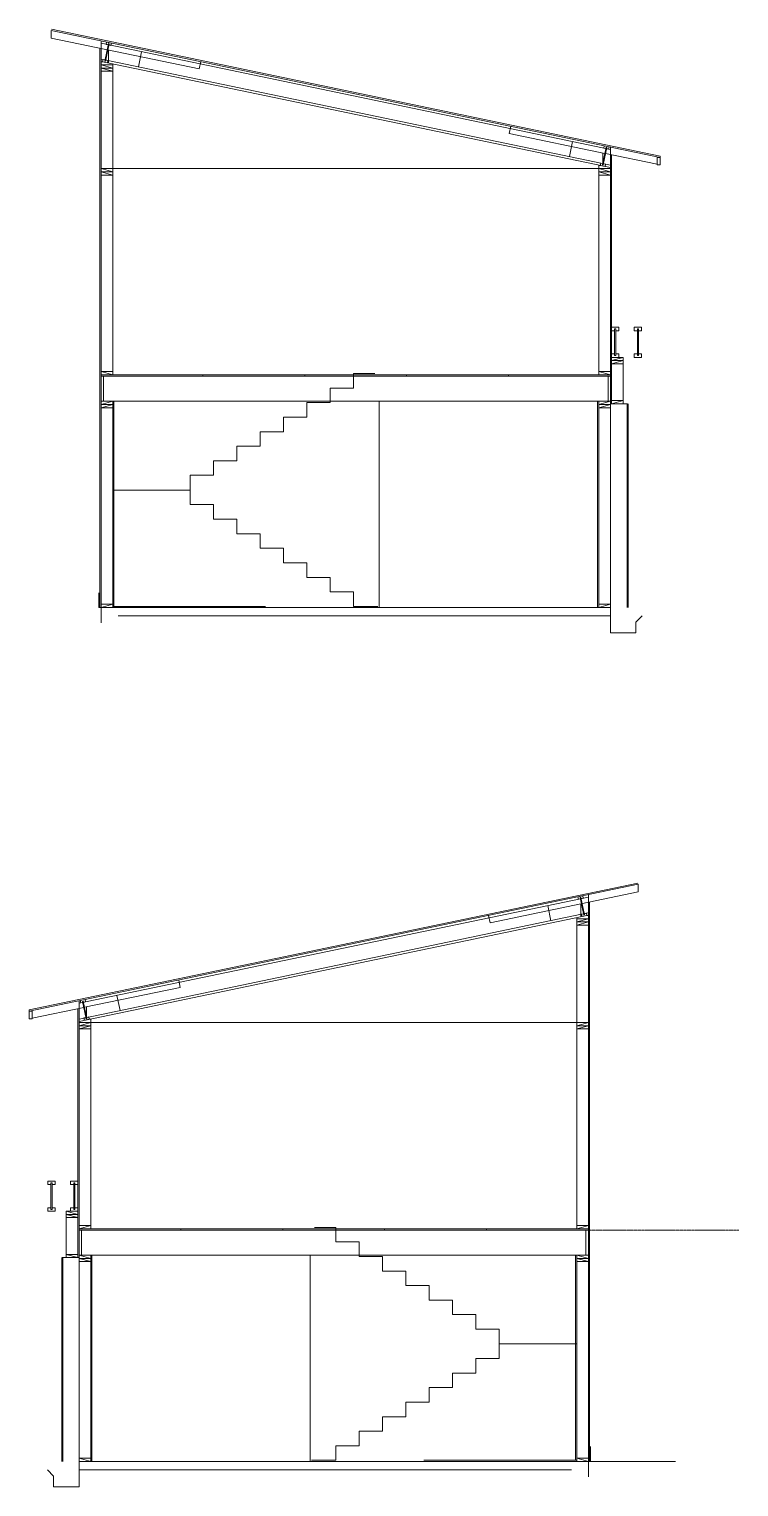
# Model space of a CAD drawing. Header units: inches. Extents: x -3905 to 10892, y 1064 to 9590.
# Drawn here: x -1587 to -1253, y 3067 to 3753 of the extents above; entities that cross this region are included whole.
import ezdxf

# ---------------------------------------------------------------- set-up
doc = ezdxf.new("R2010")
doc.units = ezdxf.units.IN
doc.header["$MEASUREMENT"] = 0
doc.linetypes.add('MYPHANTOM', pattern=[1.6875, 1.25, -0.0625, 0.125, -0.0625, 0.125, -0.0625])
doc.layers.add('ELEVATIONS', color=40, linetype='Continuous', lineweight=0)

# ---------------------------------------------------------------- blocks, each defined once
blk = doc.blocks.new('*U461')
at = {"color": 0, "lineweight": 0}
blk.add_line((0, 0), (5.5, 1.5), dxfattribs=at)
blk.add_lwpolyline([(0, 0), (5.5, 0), (5.5, 1.5), (0, 1.5)], close=True, dxfattribs=at)
blk = doc.blocks.new('*U24')
at = {"color": 0}
for p, q in [((0.96875, 0.5625), (0.96875, 8.9375)), ((1.34375, 8.9375), (0.96875, 8.9375)), ((1.34375, 0.5625), (1.34375, 8.9375)), ((1.34375, 0.5625), (0.96875, 0.5625))]:
    blk.add_line(p, q, dxfattribs=at)
for points in [[(1.34375, 8.375), (2.3125, 8.375), (2.3125, 9.5), (0, 9.5), (0, 8.375), (0.96875, 8.375)], [(1.34375, 1.125), (2.3125, 1.125), (2.3125, 0), (0, 0), (0, 1.125), (0.96875, 1.125)]]:
    blk.add_lwpolyline(points, dxfattribs=at)
blk = doc.blocks.new('BCI 9-12')
at = {"color": 0}
for p, q in [((0.96875, 0.5625), (0.96875, 8.9375)), ((1.34375, 8.9375), (0.96875, 8.9375)), ((1.34375, 0.5625), (1.34375, 8.9375)), ((1.34375, 0.5625), (0.96875, 0.5625))]:
    blk.add_line(p, q, dxfattribs=at)
for points in [[(1.34375, 8.375), (2.3125, 8.375), (2.3125, 9.5), (0, 9.5), (0, 8.375), (0.96875, 8.375)], [(1.34375, 1.125), (2.3125, 1.125), (2.3125, 0), (0, 0), (0, 1.125), (0.96875, 1.125)]]:
    blk.add_lwpolyline(points, dxfattribs=at)
blk = doc.blocks.new('*U23')
at = {"color": 0}
for p, q in [((0.96875, 0.5625), (0.96875, 8.9375)), ((1.34375, 8.9375), (0.96875, 8.9375)), ((1.34375, 0.5625), (1.34375, 8.9375)), ((1.34375, 0.5625), (0.96875, 0.5625))]:
    blk.add_line(p, q, dxfattribs=at)
for points in [[(1.34375, 8.375), (2.3125, 8.375), (2.3125, 9.5), (0, 9.5), (0, 8.375), (0.96875, 8.375)], [(1.34375, 1.125), (2.3125, 1.125), (2.3125, 0), (0, 0), (0, 1.125), (0.96875, 1.125)]]:
    blk.add_lwpolyline(points, dxfattribs=at)

msp = doc.modelspace()

# ---------------------------------------------------------------- linework, layer by layer
at = {"layer": 'ELEVATIONS', "linetype": 'Continuous', "lineweight": 0}
for p, q in [((-1289.94924, 3692.96241), (-1576.9403, 3752.75221)), ((-1576.9403, 3752.75221), (-1576.9403, 3749.17707)), ((-1289.94924, 3693.60083), (-1576.81283, 3753.36408)), ((-1507.16755, 3734.64108), (-1576.9403, 3749.17707)), ((-1553.94477, 3488.61696), (-1553.94477, 3744.38633)), ((-1553.44477, 3738.15334), (-1553.44477, 3747.85731)), ((-1313.44477, 3696.70816), (-1553.44477, 3746.70816)), ((-1549.94477, 3737.42417), (-1549.94477, 3743.553)), ((-1535.82313, 3735.63132), (-1534.34446, 3742.72892)), ((-1313.44477, 3688.15334), (-1553.44477, 3738.15334)), ((-1553.44477, 3736.5075), (-1553.44477, 3738.0075)), ((-1553.44477, 3738.0075), (-1552.74477, 3738.0075)), ((-1553.44477, 3687.65334), (-1553.44477, 3736.5075)), ((-1313.44477, 3689.30249), (-1553.21533, 3739.25469)), ((-1547.94477, 3736.5075), (-1547.94477, 3737.0075)), ((-1547.94477, 3687.65334), (-1547.94477, 3736.5075)), ((-1506.45371, 3738.06751), (-1507.16755, 3734.64108)), ((-1360.43583, 3707.64712), (-1361.14967, 3704.22068)), ((-1316.07266, 3694.82964), (-1361.14967, 3704.22068)), ((-1331.29587, 3700.42714), (-1332.77454, 3693.32953)), ((-1316.94477, 3690.6435), (-1316.94477, 3695.01133)), ((-1291.44924, 3689.69976), (-1315.70554, 3694.75316)), ((-1313.44477, 3688.15334), (-1313.44477, 3697.85731)), ((-1318.94477, 3687.65334), (-1318.94477, 3689.15334)), ((-1318.94477, 3689.15334), (-1318.24477, 3689.15334)), ((-1315.75143, 3689.78305), (-1316.69982, 3689.98063)), ((-1313.44477, 3687.65334), (-1313.44477, 3689.15334)), ((-1312.94477, 3578.02834), (-1312.94477, 3694.178)), ((-1291.44924, 3692.96241), (-1291.44924, 3693.27491)), ((-1291.44924, 3692.96241), (-1291.44924, 3689.46241)), ((-1289.94924, 3692.96241), (-1291.44924, 3692.96241)), ((-1291.44924, 3689.46241), (-1289.94924, 3689.46241)), ((-1289.94924, 3692.96241), (-1289.94924, 3693.60083)), ((-1289.94924, 3692.96241), (-1289.94924, 3689.46241)), ((-1553.44477, 3590.52834), (-1553.44477, 3684.65334)), ((-1547.94477, 3687.65334), (-1313.44477, 3687.65334)), ((-1547.94477, 3590.52834), (-1547.94477, 3684.65334)), ((-1318.94477, 3590.52834), (-1318.94477, 3687.65334)), ((-1313.44477, 3590.52834), (-1313.44477, 3687.65334)), ((-1307.44477, 3598.7348), (-1312.94477, 3598.7348)), ((-1307.44477, 3578.40334), (-1307.44477, 3598.7348)), ((-1552.31977, 3589.90334), (-1313.44477, 3589.90334)), ((-1434.44477, 3591.1299), (-1434.44477, 3584.27834)), ((-1553.44477, 3578.02834), (-1313.44477, 3578.02834)), ((-1553.44477, 3480.90334), (-1553.44477, 3578.02834)), ((-1547.94477, 3480.90334), (-1547.94477, 3578.02834)), ((-1547.44477, 3481.40334), (-1547.44477, 3578.02834)), ((-1434.44477, 3584.27834), (-1445.44477, 3584.27834)), ((-1445.44477, 3584.27834), (-1445.44477, 3577.42678)), ((-1422.44477, 3578.02834), (-1422.44477, 3480.90334)), ((-1445.44477, 3577.42678), (-1456.44477, 3577.42678)), ((-1456.44477, 3577.42678), (-1456.44477, 3570.57521)), ((-1313.44477, 3576.90334), (-1305.44477, 3576.90334)), ((-1456.44477, 3570.57521), (-1467.44477, 3570.57521)), ((-1467.44477, 3570.57521), (-1467.44477, 3563.72365)), ((-1467.44477, 3563.72365), (-1478.44477, 3563.72365)), ((-1478.44477, 3563.72365), (-1478.44477, 3556.87209)), ((-1478.44477, 3556.87209), (-1489.44477, 3556.87209)), ((-1489.44477, 3556.87209), (-1489.44477, 3550.02053)), ((-1489.44477, 3550.02053), (-1500.44477, 3550.02053)), ((-1500.44477, 3550.02053), (-1500.44477, 3543.16896)), ((-1500.44477, 3543.16896), (-1511.44477, 3543.16896)), ((-1511.44477, 3543.16896), (-1511.44477, 3536.3174)), ((-1547.94477, 3536.21584), (-1511.44477, 3536.21584)), ((-1511.44477, 3536.21584), (-1511.44477, 3529.36428)), ((-1511.44477, 3529.36428), (-1500.44477, 3529.36428)), ((-1500.44477, 3529.36428), (-1500.44477, 3522.51271)), ((-1500.44477, 3522.51271), (-1489.44477, 3522.51271)), ((-1489.44477, 3522.51271), (-1489.44477, 3515.66115)), ((-1489.44477, 3515.66115), (-1478.44477, 3515.66115)), ((-1478.44477, 3515.66115), (-1478.44477, 3508.80959)), ((-1478.44477, 3508.80959), (-1467.44477, 3508.80959)), ((-1467.44477, 3508.80959), (-1467.44477, 3501.95803)), ((-1467.44477, 3501.95803), (-1456.44477, 3501.95803)), ((-1456.44477, 3501.95803), (-1456.44477, 3495.10646)), ((-1553.94477, 3480.90334), (-1553.94477, 3488.61696)), ((-1553.94477, 3488.61696), (-1553.94477, 3480.90334)), ((-1456.44477, 3495.10646), (-1445.44477, 3495.10646)), ((-1445.44477, 3495.10646), (-1445.44477, 3488.2549)), ((-1554.44477, 3480.90334), (-1554.44477, 3487.88732)), ((-1445.44477, 3488.2549), (-1434.44477, 3488.2549)), ((-1434.44477, 3488.2549), (-1434.44477, 3481.40334)), ((-1553.94477, 3480.90334), (-1554.44477, 3480.90334)), ((-1553.44477, 3480.90334), (-1553.94477, 3480.90334)), ((-1553.44477, 3480.90334), (-1553.44477, 3473.6758)), ((-1547.94477, 3480.90334), (-1547.94477, 3481.40334)), ((-1547.94477, 3481.40334), (-1511.94477, 3481.40334)), ((-1475.94477, 3481.40334), (-1511.94477, 3481.40334)), ((-1434.44477, 3481.40334), (-1422.96681, 3481.40334)), ((-1587.33052, 3291.33454), (-1300.46693, 3351.09779)), ((-1587.33052, 3290.69612), (-1300.33946, 3350.48593)), ((-1563.83499, 3294.44187), (-1323.83499, 3344.44187)), ((-1370.11221, 3332.37479), (-1300.33946, 3346.91078)), ((-1323.83499, 3335.88705), (-1323.83499, 3345.59103)), ((-1300.33946, 3350.48593), (-1300.33946, 3346.91078)), ((-1341.45664, 3333.36503), (-1342.93531, 3340.46264)), ((-1327.33499, 3335.15789), (-1327.33499, 3341.28671)), ((-1323.33499, 3086.35067), (-1323.33499, 3342.12004)), ((-1563.83499, 3287.03621), (-1324.06444, 3336.98841)), ((-1563.83499, 3285.88705), (-1323.83499, 3335.88705)), ((-1370.82605, 3335.80122), (-1370.11221, 3332.37479)), ((-1329.33499, 3334.24122), (-1329.33499, 3334.74122)), ((-1329.33499, 3285.38705), (-1329.33499, 3334.24122)), ((-1323.83499, 3335.74122), (-1324.53499, 3335.74122)), ((-1323.83499, 3334.24122), (-1323.83499, 3335.74122)), ((-1323.83499, 3285.38705), (-1323.83499, 3334.24122)), ((-1516.84393, 3305.38083), (-1516.13009, 3301.9544)), ((-1561.2071, 3292.56335), (-1516.13009, 3301.9544)), ((-1545.98389, 3298.16085), (-1544.50523, 3291.06324)), ((-1587.33052, 3290.69612), (-1587.33052, 3291.33454)), ((-1587.33052, 3290.69612), (-1587.33052, 3287.19612)), ((-1587.33052, 3290.69612), (-1585.83052, 3290.69612)), ((-1585.83052, 3287.43348), (-1561.57422, 3292.48687)), ((-1585.83052, 3290.69612), (-1585.83052, 3291.00862)), ((-1585.83052, 3290.69612), (-1585.83052, 3287.19612)), ((-1564.33499, 3175.76205), (-1564.33499, 3291.91171)), ((-1563.83499, 3285.88705), (-1563.83499, 3295.59103)), ((-1560.33499, 3288.37721), (-1560.33499, 3292.74504)), ((-1585.83052, 3287.19612), (-1587.33052, 3287.19612)), ((-1563.83499, 3285.38705), (-1563.83499, 3286.88705)), ((-1563.83499, 3188.26205), (-1563.83499, 3285.38705)), ((-1329.33499, 3285.38705), (-1563.83499, 3285.38705)), ((-1561.52833, 3287.51676), (-1560.57994, 3287.71434)), ((-1558.33499, 3286.88705), (-1559.03499, 3286.88705)), ((-1558.33499, 3285.38705), (-1558.33499, 3286.88705)), ((-1558.33499, 3188.26205), (-1558.33499, 3285.38705)), ((-1329.33499, 3188.26205), (-1329.33499, 3282.38705)), ((-1323.83499, 3188.26205), (-1323.83499, 3282.38705)), ((-1569.83499, 3176.13705), (-1569.83499, 3196.46852)), ((-1569.83499, 3196.46852), (-1564.33499, 3196.46852)), ((-1324.95999, 3187.63705), (-1563.83499, 3187.63705)), ((-1442.83499, 3188.86361), (-1442.83499, 3182.01205)), ((-1442.83499, 3182.01205), (-1431.83499, 3182.01205)), ((-1431.83499, 3182.01205), (-1431.83499, 3175.16049)), ((-1563.83499, 3174.63705), (-1571.83499, 3174.63705)), ((-1323.83499, 3175.76205), (-1563.83499, 3175.76205)), ((-1454.83499, 3175.76205), (-1454.83499, 3078.63705)), ((-1431.83499, 3175.16049), (-1420.83499, 3175.16049)), ((-1420.83499, 3175.16049), (-1420.83499, 3168.30893)), ((-1329.83499, 3079.13705), (-1329.83499, 3175.76205)), ((-1329.33499, 3078.63705), (-1329.33499, 3175.76205)), ((-1323.83499, 3078.63705), (-1323.83499, 3175.76205)), ((-1420.83499, 3168.30893), (-1409.83499, 3168.30893)), ((-1409.83499, 3168.30893), (-1409.83499, 3161.45736)), ((-1409.83499, 3161.45736), (-1398.83499, 3161.45736)), ((-1398.83499, 3161.45736), (-1398.83499, 3154.6058)), ((-1398.83499, 3154.6058), (-1387.83499, 3154.6058)), ((-1387.83499, 3154.6058), (-1387.83499, 3147.75424)), ((-1387.83499, 3147.75424), (-1376.83499, 3147.75424)), ((-1376.83499, 3147.75424), (-1376.83499, 3140.90268)), ((-1376.83499, 3140.90268), (-1365.83499, 3140.90268)), ((-1365.83499, 3140.90268), (-1365.83499, 3134.05111)), ((-1365.83499, 3133.94955), (-1365.83499, 3127.09799)), ((-1329.33499, 3133.94955), (-1365.83499, 3133.94955)), ((-1365.83499, 3127.09799), (-1376.83499, 3127.09799)), ((-1376.83499, 3127.09799), (-1376.83499, 3120.24643)), ((-1376.83499, 3120.24643), (-1387.83499, 3120.24643)), ((-1387.83499, 3120.24643), (-1387.83499, 3113.39486)), ((-1387.83499, 3113.39486), (-1398.83499, 3113.39486)), ((-1398.83499, 3113.39486), (-1398.83499, 3106.5433)), ((-1398.83499, 3106.5433), (-1409.83499, 3106.5433)), ((-1409.83499, 3106.5433), (-1409.83499, 3099.69174)), ((-1409.83499, 3099.69174), (-1420.83499, 3099.69174)), ((-1420.83499, 3099.69174), (-1420.83499, 3092.84018)), ((-1420.83499, 3092.84018), (-1431.83499, 3092.84018)), ((-1431.83499, 3092.84018), (-1431.83499, 3085.98861)), ((-1431.83499, 3085.98861), (-1442.83499, 3085.98861)), ((-1442.83499, 3085.98861), (-1442.83499, 3079.13705)), ((-1323.33499, 3078.63705), (-1323.33499, 3086.35067)), ((-1323.33499, 3086.35067), (-1323.33499, 3078.63705)), ((-1322.83499, 3078.63705), (-1322.83499, 3085.62104)), ((-1442.83499, 3079.13705), (-1454.31296, 3079.13705)), ((-1401.33499, 3079.13705), (-1365.33499, 3079.13705)), ((-1329.33499, 3079.13705), (-1365.33499, 3079.13705)), ((-1329.33499, 3078.63705), (-1329.33499, 3079.13705)), ((-1323.83499, 3078.63705), (-1323.83499, 3071.40951)), ((-1323.83499, 3078.63705), (-1323.33499, 3078.63705)), ((-1323.33499, 3078.63705), (-1322.83499, 3078.63705))]:
    msp.add_line(p, q, dxfattribs=at)
at = {"layer": 'ELEVATIONS', "lineweight": 0}
for p, q in [((-1434.44477, 3591.1299), (-1424.4765, 3591.1299)), ((-1319.44477, 3480.90334), (-1319.44477, 3578.02834)), ((-1318.94477, 3480.90334), (-1318.94477, 3578.02834)), ((-1313.44477, 3578.02834), (-1313.44477, 3480.90334)), ((-1313.44477, 3480.90334), (-1313.44477, 3576.90334)), ((-1321.44477, 3480.90334), (-1319.94477, 3480.90334)), ((-1314.94477, 3480.90334), (-1319.94477, 3480.90334)), ((-1318.69477, 3480.94251), (-1319.19477, 3480.94251)), ((-1313.44477, 3480.90334), (-1314.94477, 3480.90334)), ((-1313.44477, 3480.90334), (-1313.44477, 3468.90334)), ((-1313.44477, 3480.90334), (-1313.44477, 3468.90334)), ((-1442.83499, 3188.86361), (-1452.80327, 3188.86361)), ((-1563.83499, 3175.76205), (-1563.83499, 3078.63705)), ((-1563.83499, 3078.63705), (-1563.83499, 3174.63705)), ((-1558.33499, 3078.63705), (-1558.33499, 3175.76205)), ((-1557.83499, 3078.63705), (-1557.83499, 3175.76205)), ((-1563.83499, 3078.63705), (-1563.83499, 3066.63705)), ((-1563.83499, 3078.63705), (-1563.83499, 3066.63705)), ((-1563.83499, 3078.63705), (-1562.33499, 3078.63705)), ((-1562.33499, 3078.63705), (-1557.33499, 3078.63705)), ((-1558.58499, 3078.67623), (-1558.08499, 3078.67623)), ((-1555.83499, 3078.63705), (-1557.33499, 3078.63705))]:
    msp.add_line(p, q, dxfattribs=at)
at = {"layer": 'ELEVATIONS', "lineweight": 40}
for p, q in [((-1305.44477, 3576.90334), (-1305.44477, 3480.90334)), ((-1571.83499, 3174.63705), (-1571.83499, 3078.63705))]:
    msp.add_line(p, q, dxfattribs=at)
at = {"layer": 'ELEVATIONS', "lineweight": 9}
for p, q in [((-1553.44477, 3480.90334), (-1313.44477, 3480.90334)), ((-1545.44477, 3476.90334), (-1313.44477, 3476.90334)), ((-1313.44477, 3480.90334), (-1313.44477, 3468.90334)), ((-1301.44477, 3474.00207), (-1298.5435, 3476.90334)), ((-1301.44477, 3468.90334), (-1313.44477, 3468.90334)), ((-1301.44477, 3468.90334), (-1301.44477, 3474.00207)), ((-1323.83499, 3078.63705), (-1563.83499, 3078.63705)), ((-1563.83499, 3078.63705), (-1563.83499, 3066.63705)), ((-1575.83499, 3071.73578), (-1578.73626, 3074.63705)), ((-1575.83499, 3066.63705), (-1575.83499, 3071.73578)), ((-1331.83499, 3074.63705), (-1563.83499, 3074.63705)), ((-1575.83499, 3066.63705), (-1563.83499, 3066.63705))]:
    msp.add_line(p, q, dxfattribs=at)
at = {"layer": 'ELEVATIONS', "linetype": 'MYPHANTOM', "lineweight": 5}
msp.add_line((-1323.83499, 3187.63705), (-1252.91433, 3187.63705), dxfattribs=at)
at = {"layer": 'ELEVATIONS', "linetype": 'Continuous', "lineweight": 5}
msp.add_line((-1282.83775, 3078.63705), (-1323.83499, 3078.63705), dxfattribs=at)
at = {"layer": 'ELEVATIONS', "linetype": 'Continuous', "lineweight": 0}
for points in [[(-1553.44477, 3589.90334), (-1505.44477, 3589.90334), (-1505.44477, 3590.52834), (-1553.44477, 3590.52834)], [(-1552.31977, 3578.02834), (-1553.44477, 3578.02834), (-1553.44477, 3589.90334), (-1552.31977, 3589.90334)], [(-1505.44477, 3589.90334), (-1457.44477, 3589.90334), (-1457.44477, 3590.52834), (-1505.44477, 3590.52834)], [(-1457.44477, 3589.90334), (-1409.44477, 3589.90334), (-1409.44477, 3590.52834), (-1457.44477, 3590.52834)], [(-1409.44477, 3589.90334), (-1361.44477, 3589.90334), (-1361.44477, 3590.52834), (-1409.44477, 3590.52834)], [(-1361.44477, 3589.90334), (-1313.44477, 3589.90334), (-1313.44477, 3590.52834), (-1361.44477, 3590.52834)], [(-1313.44477, 3578.02834), (-1314.56977, 3578.02834), (-1314.56977, 3589.90334), (-1313.44477, 3589.90334)], [(-1515.83499, 3187.63705), (-1563.83499, 3187.63705), (-1563.83499, 3188.26205), (-1515.83499, 3188.26205)], [(-1563.83499, 3175.76205), (-1562.70999, 3175.76205), (-1562.70999, 3187.63705), (-1563.83499, 3187.63705)], [(-1467.83499, 3187.63705), (-1515.83499, 3187.63705), (-1515.83499, 3188.26205), (-1467.83499, 3188.26205)], [(-1419.83499, 3187.63705), (-1467.83499, 3187.63705), (-1467.83499, 3188.26205), (-1419.83499, 3188.26205)], [(-1371.83499, 3187.63705), (-1419.83499, 3187.63705), (-1419.83499, 3188.26205), (-1371.83499, 3188.26205)], [(-1323.83499, 3187.63705), (-1371.83499, 3187.63705), (-1371.83499, 3188.26205), (-1323.83499, 3188.26205)], [(-1324.95999, 3175.76205), (-1323.83499, 3175.76205), (-1323.83499, 3187.63705), (-1324.95999, 3187.63705)]]:
    msp.add_lwpolyline(points, close=True, dxfattribs=at)

# ---------------------------------------------------------------- block references
at = {"layer": 'ELEVATIONS', "linetype": 'Continuous', "lineweight": 0, "rotation": 348.2317110679796}
for name, p in [('*U23', (-1552.74477, 3738.0075)), ('*U24', (-1318.24477, 3689.15334))]:
    msp.add_blockref(name, p, dxfattribs=at)
at = {"layer": 'ELEVATIONS', "linetype": 'Continuous', "lineweight": 0, "xscale": -1}
for p in [(-1547.94477, 3735.0075), (-1547.94477, 3733.5075), (-1547.94477, 3686.15334), (-1547.94477, 3684.65334), (-1313.44477, 3686.15334), (-1313.44477, 3684.65334), (-1547.94477, 3590.52834), (-1313.44477, 3590.52834), (-1564.33499, 3194.96852), (-1564.33499, 3193.46852), (-1564.33499, 3174.63705), (-1558.33499, 3174.26205), (-1558.33499, 3172.76205), (-1323.83499, 3174.26205), (-1323.83499, 3172.76205), (-1323.83499, 3078.63705)]:
    msp.add_blockref('*U461', p, dxfattribs=at)
at = {"layer": 'ELEVATIONS', "linetype": 'Continuous', "lineweight": 0, "yscale": 1.5, "zscale": 1.5}
for p, xscale in [((-1309.47602, 3598.7348), -1.5), ((-1298.7104, 3598.7348), -1.5), ((-1578.56937, 3196.46852), 1.5), ((-1567.80374, 3196.46852), 1.5)]:
    msp.add_blockref('BCI 9-12', p, dxfattribs=dict(at, xscale=xscale))
at = {"layer": 'ELEVATIONS', "linetype": 'Continuous', "lineweight": 0}
for p in [(-1312.94477, 3597.2348), (-1312.94477, 3595.7348), (-1553.44477, 3576.52834), (-1318.94477, 3576.52834), (-1312.94477, 3576.90334), (-1553.44477, 3575.02834), (-1318.94477, 3575.02834), (-1553.44477, 3480.90334), (-1329.33499, 3332.74122), (-1329.33499, 3331.24122), (-1563.83499, 3283.88705), (-1563.83499, 3282.38705), (-1329.33499, 3283.88705), (-1329.33499, 3282.38705), (-1563.83499, 3188.26205), (-1329.33499, 3188.26205)]:
    msp.add_blockref('*U461', p, dxfattribs=at)
at = {"layer": 'ELEVATIONS', "lineweight": 0}
msp.add_blockref('*U461', (-1318.94477, 3480.90334), dxfattribs=at)
at = {"layer": 'ELEVATIONS', "linetype": 'Continuous', "lineweight": 0, "xscale": -1, "rotation": 11.76828893202035}
for name, p in [('*U23', (-1324.53499, 3335.74122)), ('*U24', (-1559.03499, 3286.88705))]:
    msp.add_blockref(name, p, dxfattribs=at)
at = {"layer": 'ELEVATIONS', "lineweight": 0, "xscale": -1}
msp.add_blockref('*U461', (-1558.33499, 3078.63705), dxfattribs=at)

doc.saveas('drawing.dxf')
